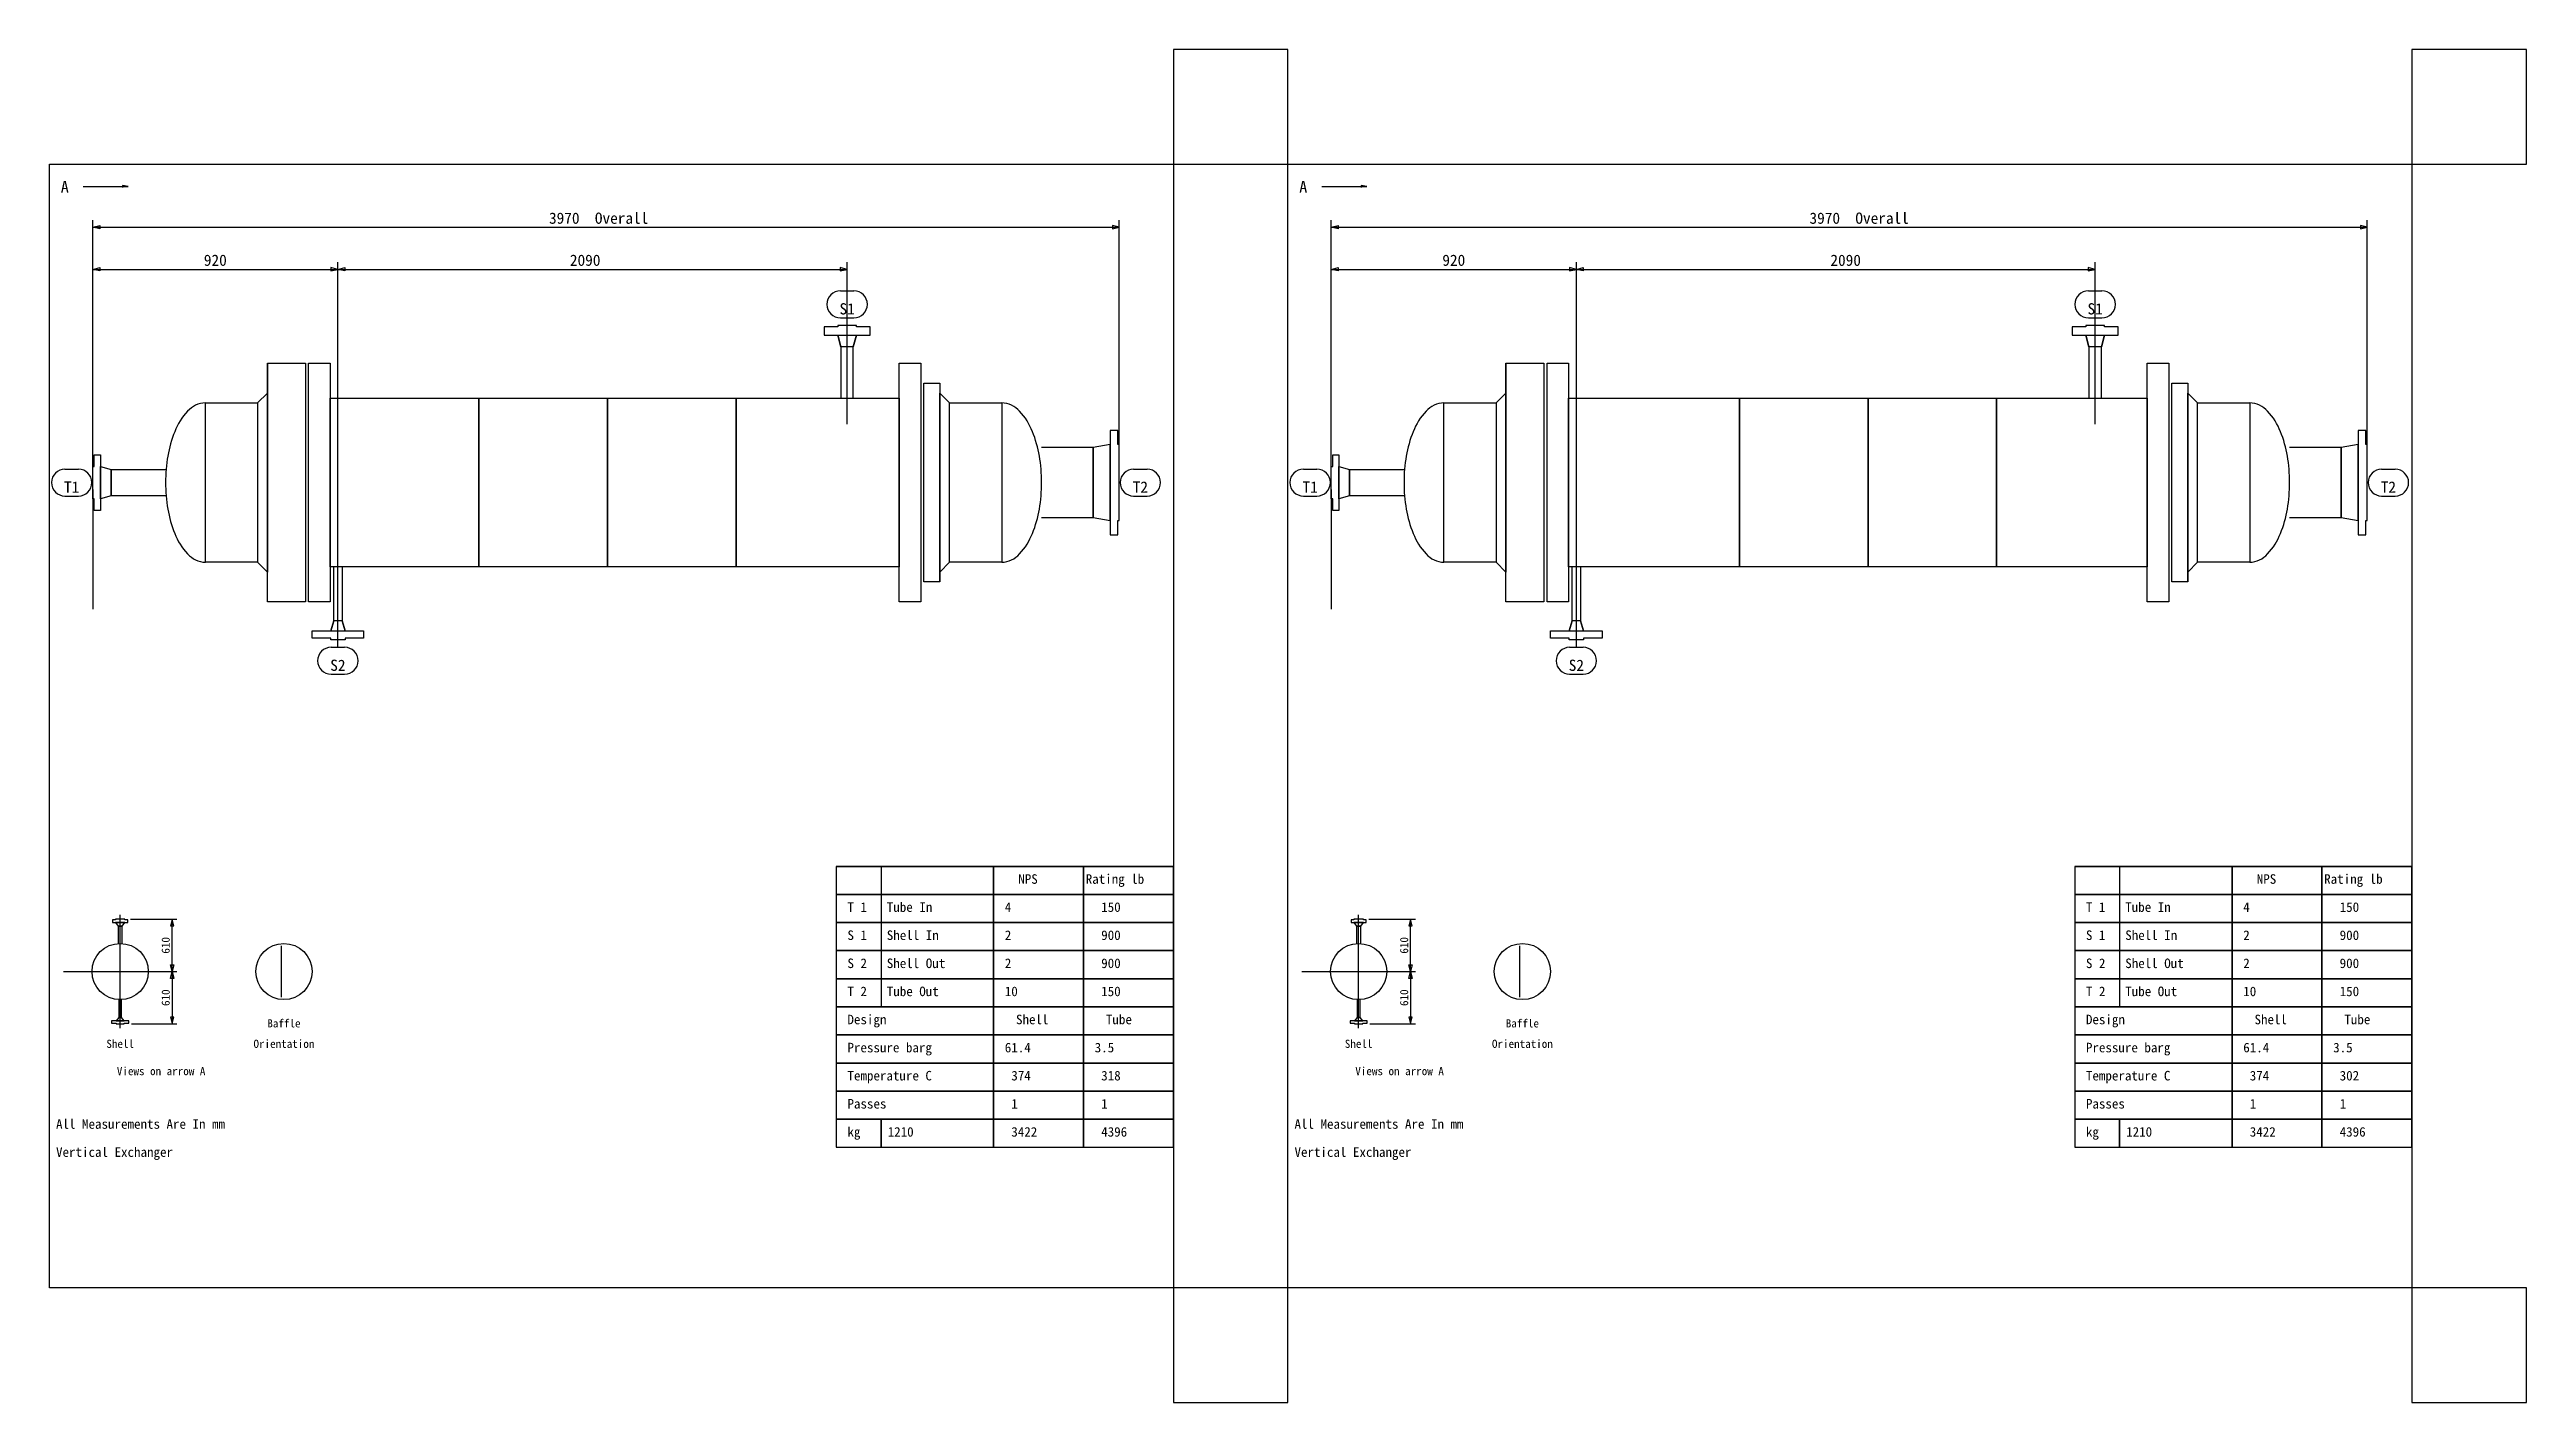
# Model space of a CAD drawing. Header units: millimetres. Extents: x -3006 to 2296, y -71 to 9552.
# Drawn here: x -845 to 1316, y 3070 to 4250 of the extents above; entities that cross this region are included whole.
import ezdxf
from ezdxf.enums import TextEntityAlignment as Align

# ---------------------------------------------------------------- set-up
doc = ezdxf.new("R2010")
doc.units = ezdxf.units.MM
for name, color, linetype in [('1', 7, 'Continuous'), ('11', 7, 'Continuous'), ('12', 7, 'Continuous'), ('2', 7, 'Continuous'), ('7', 7, 'Continuous'), ('8', 7, 'Continuous')]:
    doc.layers.add(name, color=color, linetype=linetype)

msp = doc.modelspace()

# ---------------------------------------------------------------- texts
at = {"layer": '1'}
for p in [(-835.415, 4135.737), (244.977, 4135.737)]:
    msp.add_text('A', height=10.294, dxfattribs=at).set_placement(p, align=Align.TOP_LEFT)
for s, height, p in [('3970  Overall', 9.80392, (-366.166, 4095.387)), ('3970  Overall', 9.80392, (733.448, 4095.387)), ('920', 9.8039, (-700.595, 4058.687)), ('2090', 9.8039, (-377.947, 4058.687)), ('920', 9.8039, (379.798, 4058.687)), ('2090', 9.8039, (721.667, 4058.687)), ('S1', 9.8039, (-149.41, 4016.285)), ('S1', 9.8039, (939.318, 4016.285)), ('T1', 9.8039, (-825.902, 3860.796)), ('T2', 9.8039, (106.384, 3860.796)), ('T1', 9.8039, (254.49, 3860.796)), ('T2', 9.8039, (1195.112, 3860.796)), ('S2', 9.8039, (-593.669, 3705.307)), ('S2', 9.8039, (486.723, 3705.307))]:
    msp.add_text(s, height=height, dxfattribs=at).set_placement(p, align=Align.BOTTOM_CENTER)
for p in [(-738.254, 3468.787), (342.138, 3468.787), (-738.254, 3423.135), (342.138, 3423.135)]:
    msp.add_text('610', height=7.098, rotation=90, dxfattribs=at).set_placement(p, align=Align.BOTTOM_CENTER)
for s, height, p in [('Baffle', 7.098, (-640.737, 3404.294)), ('Baffle', 7.098, (439.655, 3404.294)), ('Shell', 7.098, (-783.594, 3386.437)), ('Orientation', 7.09803, (-640.737, 3386.437)), ('Shell', 7.098, (296.798, 3386.437)), ('Orientation', 7.09803, (439.655, 3386.437)), ('Views on arrow A', 7.09803, (-747.88, 3362.628)), ('Views on arrow A', 7.09803, (332.512, 3362.628))]:
    msp.add_text(s, height=height, dxfattribs=at).set_placement(p, align=Align.TOP_CENTER)
at = {"layer": '12'}
for s, height, p in [('NPS', 8.3333, (-0.121, 3530.835)), ('Rating lb', 8.3333, (58.703, 3530.835)), ('NPS', 8.3333, (1080.272, 3530.835)), ('Rating lb', 8.3333, (1139.095, 3530.835)), ('T 1', 8.3333, (-149.14, 3506.325)), ('Tube In', 8.3333, (-114.826, 3506.325)), ('4', 8.333, (-11.885, 3506.325)), (' 150', 8.3333, (66.546, 3506.325)), ('T 1', 8.3333, (931.252, 3506.325)), ('Tube In', 8.3333, (965.566, 3506.325)), ('4', 8.333, (1068.507, 3506.325)), (' 150', 8.3333, (1146.938, 3506.325)), ('S 1', 8.3333, (-149.14, 3481.815)), ('Shell In', 8.3333, (-114.826, 3481.815)), ('2', 8.333, (-11.885, 3481.815)), (' 900', 8.3333, (66.546, 3481.815)), ('S 1', 8.3333, (931.252, 3481.815)), ('Shell In', 8.3333, (965.566, 3481.815)), ('2', 8.333, (1068.507, 3481.815)), (' 900', 8.3333, (1146.938, 3481.815)), ('S 2', 8.3333, (-149.14, 3457.306)), ('Shell Out', 8.3333, (-114.826, 3457.306)), ('S 2', 8.3333, (931.252, 3457.306)), ('Shell Out', 8.3333, (965.566, 3457.306)), ('2', 8.333, (-11.885, 3457.306)), (' 900', 8.3333, (66.546, 3457.306)), ('2', 8.333, (1068.507, 3457.306)), (' 900', 8.3333, (1146.938, 3457.306)), ('T 2', 8.3333, (-149.14, 3432.796)), ('Tube Out', 8.3333, (-114.826, 3432.796)), ('10', 8.3333, (-11.885, 3432.796)), (' 150', 8.3333, (66.546, 3432.796)), ('T 2', 8.3333, (931.252, 3432.796)), ('Tube Out', 8.3333, (965.566, 3432.796)), ('10', 8.3333, (1068.507, 3432.796)), (' 150', 8.3333, (1146.938, 3432.796)), ('Design', 8.3333, (-149.14, 3408.286)), ('Shell', 8.3333, (-2.081, 3408.286)), ('Tube', 8.3333, (76.35, 3408.286)), ('Design', 8.3333, (931.252, 3408.286)), ('Shell', 8.3333, (1078.311, 3408.286)), ('Tube', 8.3333, (1156.742, 3408.286)), ('Pressure barg', 8.33333, (-149.14, 3383.776)), ('61.4', 8.3333, (-11.885, 3383.776)), ('3.5', 8.3333, (66.546, 3383.776)), ('Pressure barg', 8.33333, (931.252, 3383.776)), ('61.4', 8.3333, (1068.507, 3383.776)), ('3.5', 8.3333, (1146.938, 3383.776)), ('Temperature C', 8.33333, (-149.14, 3359.266)), (' 374', 8.3333, (-11.885, 3359.266)), (' 318', 8.3333, (66.546, 3359.266)), ('Temperature C', 8.33333, (931.252, 3359.266)), (' 374', 8.3333, (1068.507, 3359.266)), (' 302', 8.3333, (1146.938, 3359.266)), ('Passes', 8.3333, (-149.14, 3334.757)), (' 1', 8.3333, (-11.885, 3334.757)), (' 1', 8.3333, (66.546, 3334.757)), ('Passes', 8.3333, (931.252, 3334.757)), (' 1', 8.3333, (1068.507, 3334.757)), (' 1', 8.3333, (1146.938, 3334.757)), (' All Measurements Are In mm', 8.33333, (-845.219, 3317.109)), ('kg', 8.3333, (-149.14, 3310.247)), (' 1210', 8.3333, (-119.728, 3310.247)), (' 3422', 8.3333, (-11.885, 3310.247)), (' 4396', 8.3333, (66.546, 3310.247)), (' All Measurements Are In mm', 8.33333, (235.173, 3317.109)), ('kg', 8.3333, (931.252, 3310.247)), (' 1210', 8.3333, (960.664, 3310.247)), (' 3422', 8.3333, (1068.507, 3310.247)), (' 4396', 8.3333, (1146.938, 3310.247)), (' Vertical Exchanger', 8.33333, (-845.219, 3292.6)), (' Vertical Exchanger', 8.33333, (235.173, 3292.6))]:
    msp.add_text(s, height=height, dxfattribs=at).set_placement(p, align=Align.TOP_LEFT)

# ---------------------------------------------------------------- linework, layer by layer
at = {"color": 1}
for points in [[(135.173, 4150.364), (235.173, 4150.364), (235.173, 4250.364), (135.173, 4250.364)], [(1215.566, 4150.364), (1315.566, 4150.364), (1315.566, 4250.364), (1215.566, 4250.364)], [(135.173, 3069.972), (235.173, 3069.972), (235.173, 3169.972), (135.173, 3169.972)], [(1215.566, 3069.972), (1315.566, 3069.972), (1315.566, 3169.972), (1215.566, 3169.972)]]:
    msp.add_lwpolyline(points, close=True, dxfattribs=at)
at = {"layer": '1'}
for p, q in [((-815.807, 4130.835), (-776.591, 4130.835)), ((264.585, 4130.835), (303.801, 4130.835)), ((-807.52, 3878.688), (-807.52, 4101.514)), ((88.002, 3878.688), (88.002, 4101.514)), ((272.872, 3878.688), (272.872, 4101.514)), ((1176.73, 3878.688), (1176.73, 4101.514)), ((-807.52, 3982.92), (-807.52, 4064.814)), ((-593.669, 3729.326), (-593.669, 4064.814)), ((-149.41, 3923.567), (-149.41, 4064.814)), ((272.872, 3982.92), (272.872, 4064.814)), ((486.723, 3729.326), (486.723, 4064.814)), ((939.318, 3923.567), (939.318, 4064.814)), ((-155.293, 4039.814), (-143.528, 4039.814)), ((933.435, 4039.814), (945.2, 4039.814)), ((-155.293, 4016.285), (-143.528, 4016.285)), ((933.435, 4016.285), (945.2, 4016.285)), ((-831.785, 3884.325), (-820.02, 3884.325)), ((100.502, 3884.325), (112.267, 3884.325)), ((248.608, 3884.325), (260.372, 3884.325)), ((1189.23, 3884.325), (1200.995, 3884.325)), ((-831.785, 3860.796), (-820.02, 3860.796)), ((-807.52, 3866.433), (-807.52, 3762.2)), ((100.502, 3860.796), (112.267, 3860.796)), ((248.608, 3860.796), (260.372, 3860.796)), ((272.872, 3866.433), (272.872, 3762.2)), ((1189.23, 3860.796), (1200.995, 3860.796)), ((-599.551, 3728.836), (-587.787, 3728.836)), ((480.841, 3728.836), (492.605, 3728.836)), ((-599.551, 3705.307), (-587.787, 3705.307)), ((480.841, 3705.307), (492.605, 3705.307)), ((-783.594, 3396.454), (-783.594, 3495.468)), ((-774.563, 3491.613), (-734.087, 3491.613)), ((296.798, 3396.454), (296.798, 3495.468)), ((305.829, 3491.613), (346.305, 3491.613)), ((-833.101, 3445.961), (-734.087, 3445.961)), ((247.291, 3445.961), (346.305, 3445.961)), ((-773.741, 3400.309), (-734.087, 3400.309)), ((306.651, 3400.309), (346.305, 3400.309))]:
    msp.add_line(p, q, dxfattribs=at)
for points in [[(-776.591, 4130.835), (-781.493, 4131.815), (-781.493, 4129.855)], [(303.801, 4130.835), (298.899, 4131.815), (298.899, 4129.855)], [(-807.52, 4095.387), (-801.461, 4096.958), (-801.461, 4093.816), (-807.52, 4095.387), (88.002, 4095.387), (81.943, 4096.958), (81.943, 4093.816), (88.002, 4095.387)], [(272.872, 4095.387), (278.931, 4096.958), (278.931, 4093.816), (272.872, 4095.387), (1176.73, 4095.387), (1170.671, 4096.958), (1170.671, 4093.816), (1176.73, 4095.387)], [(-807.52, 4058.586), (-801.461, 4060.157), (-801.461, 4057.239), (-807.52, 4058.586), (-593.669, 4058.586), (-599.728, 4060.157), (-599.728, 4057.239), (-593.669, 4058.586)], [(-593.669, 4058.586), (-587.61, 4060.157), (-587.61, 4057.239), (-593.669, 4058.586), (-149.41, 4058.586), (-155.469, 4060.157), (-155.469, 4057.239), (-149.41, 4058.586)], [(272.872, 4058.586), (278.931, 4060.157), (278.931, 4057.239), (272.872, 4058.586), (486.723, 4058.586), (480.664, 4060.157), (480.664, 4057.239), (486.723, 4058.586)], [(486.723, 4058.586), (492.782, 4060.157), (492.782, 4057.239), (486.723, 4058.586), (939.318, 4058.586), (933.259, 4060.157), (933.259, 4057.239), (939.318, 4058.586)], [(-738.316, 3445.961), (-739.81, 3451.938), (-736.822, 3451.938), (-738.316, 3445.961), (-738.316, 3491.687), (-739.81, 3485.71), (-736.822, 3485.71), (-738.316, 3491.687)], [(342.076, 3445.961), (340.582, 3451.938), (343.57, 3451.938), (342.076, 3445.961), (342.076, 3491.687), (340.582, 3485.71), (343.57, 3485.71), (342.076, 3491.687)], [(-738.316, 3445.961), (-736.822, 3439.984), (-739.81, 3439.984), (-738.316, 3445.961), (-738.316, 3400.235), (-736.822, 3406.212), (-739.81, 3406.212), (-738.316, 3400.235)], [(342.076, 3445.961), (343.57, 3439.984), (340.582, 3439.984), (342.076, 3445.961), (342.076, 3400.235), (343.57, 3406.212), (340.582, 3406.212), (342.076, 3400.235)]]:
    msp.add_lwpolyline(points, dxfattribs=at)
for centre, start, end in [((-155.293, 4028.05), 90, 270), ((-143.528, 4028.05), 270, 90), ((933.435, 4028.05), 90, 270), ((945.2, 4028.05), 270, 90), ((-831.785, 3872.56), 90, 270), ((-820.02, 3872.56), 270, 90), ((100.502, 3872.56), 90, 270), ((112.267, 3872.56), 270, 90), ((248.608, 3872.56), 90, 270), ((260.372, 3872.56), 270, 90), ((1189.23, 3872.56), 90, 270), ((1200.995, 3872.56), 270, 90), ((-599.551, 3717.071), 90, 270), ((-587.787, 3717.071), 270, 90), ((480.841, 3717.071), 90, 270), ((492.605, 3717.071), 270, 90)]:
    msp.add_arc(centre, 11.765, start, end, dxfattribs=at)
at = {"layer": '11'}
for points in [[(-845.219, 4150.364), (135.174, 4150.364), (135.174, 3169.972), (-845.219, 3169.972), (-845.219, 4150.364)], [(235.173, 4150.364), (1215.566, 4150.364), (1215.566, 3169.972), (235.173, 3169.972), (235.173, 4150.364)], [(-158.944, 3537.698), (135.174, 3537.698), (-158.944, 3537.698), (-158.944, 3513.188), (135.174, 3513.188), (-158.944, 3513.188), (-158.944, 3488.678), (135.174, 3488.678), (-158.944, 3488.678), (-158.944, 3464.168), (135.174, 3464.168), (-158.944, 3464.168), (-158.944, 3439.659), (135.174, 3439.659), (-158.944, 3439.659), (-158.944, 3415.149), (135.174, 3415.149), (-158.944, 3415.149), (-158.944, 3390.639), (135.174, 3390.639), (-158.944, 3390.639), (-158.944, 3366.129), (135.174, 3366.129), (-158.944, 3366.129), (-158.944, 3341.619), (135.174, 3341.619), (-158.944, 3341.619), (-158.944, 3317.109), (135.174, 3317.109), (-158.944, 3317.109), (-158.944, 3292.6), (-119.728, 3292.6), (-119.728, 3317.109), (-119.728, 3292.6), (-21.689, 3292.6), (-21.689, 3537.698), (-21.689, 3292.6), (56.742, 3292.6), (56.742, 3537.698), (56.742, 3292.6), (135.174, 3292.6), (135.174, 3537.698), (-119.728, 3537.698), (-119.728, 3415.149)], [(921.448, 3537.698), (1215.566, 3537.698), (921.448, 3537.698), (921.448, 3513.188), (1215.566, 3513.188), (921.448, 3513.188), (921.448, 3488.678), (1215.566, 3488.678), (921.448, 3488.678), (921.448, 3464.168), (1215.566, 3464.168), (921.448, 3464.168), (921.448, 3439.659), (1215.566, 3439.659), (921.448, 3439.659), (921.448, 3415.149), (1215.566, 3415.149), (921.448, 3415.149), (921.448, 3390.639), (1215.566, 3390.639), (921.448, 3390.639), (921.448, 3366.129), (1215.566, 3366.129), (921.448, 3366.129), (921.448, 3341.619), (1215.566, 3341.619), (921.448, 3341.619), (921.448, 3317.109), (1215.566, 3317.109), (921.448, 3317.109), (921.448, 3292.6), (960.664, 3292.6), (960.664, 3317.109), (960.664, 3292.6), (1058.703, 3292.6), (1058.703, 3537.698), (1058.703, 3292.6), (1137.134, 3292.6), (1137.134, 3537.698), (1137.134, 3292.6), (1215.566, 3292.6), (1215.566, 3537.698), (960.664, 3537.698), (960.664, 3415.149)]]:
    msp.add_lwpolyline(points, dxfattribs=at)
at = {"layer": '2'}
for p, q in [((-709.234, 3942.124), (-709.234, 3942.124)), ((-14.548, 3942.124), (-14.548, 3942.124)), ((371.158, 3942.124), (371.158, 3942.124)), ((1074.181, 3942.124), (1074.181, 3942.124)), ((-709.234, 3802.997), (-709.234, 3802.997)), ((-14.548, 3802.997), (-14.548, 3802.997)), ((371.158, 3802.997), (371.158, 3802.997)), ((1074.181, 3802.997), (1074.181, 3802.997)), ((-642.978, 3423.659), (-642.978, 3468.263)), ((437.414, 3423.659), (437.414, 3468.263))]:
    msp.add_line(p, q, dxfattribs=at)
for points in [[(-144.025, 3946.163), (-144.025, 3991.042), (-141.332, 4001.14), (-129.439, 4001.14), (-129.439, 4008.321), (-141.332, 4008.321), (-141.332, 4009.667), (-157.489, 4009.667), (-157.489, 4008.321), (-169.382, 4008.321), (-169.382, 4001.14), (-157.489, 4001.14), (-141.332, 4001.14), (-144.025, 3991.042), (-154.796, 3991.042), (-157.489, 4001.14), (-154.796, 3991.042), (-154.796, 3946.163)], [(944.703, 3946.163), (944.703, 3991.042), (947.396, 4001.14), (959.289, 4001.14), (959.289, 4008.321), (947.396, 4008.321), (947.396, 4009.667), (931.239, 4009.667), (931.239, 4008.321), (919.346, 4008.321), (919.346, 4001.14), (931.239, 4001.14), (947.396, 4001.14), (944.703, 3991.042), (933.932, 3991.042), (931.239, 4001.14), (933.932, 3991.042), (933.932, 3946.163)], [(-663.681, 3942.124), (-655.154, 3950.651), (-655.154, 3976.681), (-621.943, 3976.681), (-621.943, 3768.44), (-655.154, 3768.44), (-655.154, 3976.681), (-655.154, 3794.47), (-663.681, 3802.997)], [(-619.25, 3976.681), (-600.401, 3976.681), (-600.401, 3768.44), (-619.25, 3768.44), (-619.25, 3976.681)], [(-104.082, 3976.681), (-85.233, 3976.681), (-85.233, 3768.44), (-104.082, 3768.44), (-104.082, 3976.681)], [(416.711, 3942.124), (425.238, 3950.651), (425.238, 3976.681), (458.449, 3976.681), (458.449, 3768.44), (425.238, 3768.44), (425.238, 3976.681), (425.238, 3794.47), (416.711, 3802.997)], [(461.142, 3976.681), (479.991, 3976.681), (479.991, 3768.44), (461.142, 3768.44), (461.142, 3976.681)], [(984.646, 3976.681), (1003.495, 3976.681), (1003.495, 3768.44), (984.646, 3768.44), (984.646, 3976.681)], [(-60.1, 3802.997), (-68.627, 3794.47), (-68.627, 3785.943), (-82.54, 3785.943), (-82.54, 3959.178), (-68.627, 3959.178), (-68.627, 3785.943), (-68.627, 3950.651), (-60.1, 3942.124)], [(1028.628, 3802.997), (1020.101, 3794.47), (1020.101, 3785.943), (1006.188, 3785.943), (1006.188, 3959.178), (1020.101, 3959.178), (1020.101, 3785.943), (1020.101, 3950.651), (1028.628, 3942.124)], [(-709.234, 3942.124), (-663.681, 3942.124), (-663.681, 3802.997), (-709.234, 3802.997), (-709.234, 3942.124)], [(-600.401, 3946.163), (-104.082, 3946.163), (-104.082, 3798.958), (-600.401, 3798.958), (-600.401, 3946.163)], [(-60.1, 3942.124), (-14.548, 3942.124), (-14.548, 3802.997), (-60.1, 3802.997), (-60.1, 3942.124)], [(371.158, 3942.124), (416.711, 3942.124), (416.711, 3802.997), (371.158, 3802.997), (371.158, 3942.124)], [(479.991, 3946.163), (984.646, 3946.163), (984.646, 3798.958), (479.991, 3798.958), (479.991, 3946.163)], [(1028.628, 3942.124), (1074.181, 3942.124), (1074.181, 3802.997), (1028.628, 3802.997), (1028.628, 3942.124)], [(20.234, 3842.042), (65.113, 3842.042), (79.924, 3839.35), (79.924, 3827.008), (86.656, 3827.008), (86.656, 3839.35), (88.002, 3839.35), (88.002, 3905.771), (86.656, 3905.771), (86.656, 3918.113), (79.924, 3918.113), (79.924, 3905.771), (79.924, 3839.35), (79.924, 3905.771), (65.113, 3903.078), (65.113, 3842.042), (65.113, 3903.078), (20.234, 3903.078)], [(1108.962, 3842.042), (1153.842, 3842.042), (1168.652, 3839.35), (1168.652, 3827.008), (1175.384, 3827.008), (1175.384, 3839.35), (1176.73, 3839.35), (1176.73, 3905.771), (1175.384, 3905.771), (1175.384, 3918.113), (1168.652, 3918.113), (1168.652, 3905.771), (1168.652, 3839.35), (1168.652, 3905.771), (1153.842, 3903.078), (1153.842, 3842.042), (1153.842, 3903.078), (1108.962, 3903.078)], [(-744.015, 3861.116), (-791.588, 3861.116), (-800.788, 3858.423), (-800.788, 3848.325), (-806.173, 3848.325), (-806.173, 3858.423), (-807.52, 3858.423), (-807.52, 3886.697), (-806.173, 3886.697), (-806.173, 3896.795), (-800.788, 3896.795), (-800.788, 3886.697), (-800.788, 3858.423), (-800.788, 3886.697), (-791.588, 3884.005), (-791.588, 3861.116), (-791.588, 3884.005), (-744.015, 3884.005)], [(336.377, 3861.116), (288.804, 3861.116), (279.604, 3858.423), (279.604, 3848.325), (274.219, 3848.325), (274.219, 3858.423), (272.872, 3858.423), (272.872, 3886.697), (274.219, 3886.697), (274.219, 3896.795), (279.604, 3896.795), (279.604, 3886.697), (279.604, 3858.423), (279.604, 3886.697), (288.804, 3884.005), (288.804, 3861.116), (288.804, 3884.005), (336.377, 3884.005)], [(-590.079, 3798.958), (-590.079, 3751.835), (-587.386, 3743.308), (-571.229, 3743.308), (-571.229, 3736.8), (-587.386, 3736.8), (-587.386, 3735.454), (-599.952, 3735.454), (-599.952, 3736.8), (-616.109, 3736.8), (-616.109, 3743.308), (-599.952, 3743.308), (-587.386, 3743.308), (-590.079, 3751.835), (-597.26, 3751.835), (-599.952, 3743.308), (-597.26, 3751.835), (-597.26, 3798.958)], [(490.313, 3798.958), (490.313, 3751.835), (493.006, 3743.308), (509.163, 3743.308), (509.163, 3736.8), (493.006, 3736.8), (493.006, 3735.454), (480.44, 3735.454), (480.44, 3736.8), (464.283, 3736.8), (464.283, 3743.308), (480.44, 3743.308), (493.006, 3743.308), (490.313, 3751.835), (483.133, 3751.835), (480.44, 3743.308), (483.133, 3751.835), (483.133, 3798.958)], [(-781.801, 3470.468), (-781.801, 3485.411), (-779.41, 3488.699), (-777.019, 3488.699), (-777.019, 3491.09), (-779.41, 3491.09), (-779.41, 3491.687), (-787.778, 3491.687), (-787.778, 3491.09), (-790.169, 3491.09), (-790.169, 3488.699), (-787.778, 3488.699), (-779.41, 3488.699), (-787.778, 3488.699), (-785.387, 3485.411), (-781.801, 3485.411), (-785.387, 3485.411), (-785.387, 3470.468)], [(298.591, 3470.468), (298.591, 3485.411), (300.982, 3488.699), (303.373, 3488.699), (303.373, 3491.09), (300.982, 3491.09), (300.982, 3491.687), (292.614, 3491.687), (292.614, 3491.09), (290.223, 3491.09), (290.223, 3488.699), (292.614, 3488.699), (300.982, 3488.699), (292.614, 3488.699), (295.005, 3485.411), (298.591, 3485.411), (295.005, 3485.411), (295.005, 3470.468)], [(-784.789, 3421.454), (-784.789, 3405.764), (-787.18, 3403.074), (-791.066, 3403.074), (-791.066, 3400.833), (-787.18, 3400.833), (-787.18, 3400.235), (-780.008, 3400.235), (-780.008, 3400.833), (-776.122, 3400.833), (-776.122, 3403.074), (-780.008, 3403.074), (-787.18, 3403.074), (-780.008, 3403.074), (-782.399, 3405.764), (-784.789, 3405.764), (-782.399, 3405.764), (-782.399, 3421.454)], [(295.603, 3421.454), (295.603, 3405.764), (293.212, 3403.074), (289.327, 3403.074), (289.327, 3400.833), (293.212, 3400.833), (293.212, 3400.235), (300.384, 3400.235), (300.384, 3400.833), (304.27, 3400.833), (304.27, 3403.074), (300.384, 3403.074), (293.212, 3403.074), (300.384, 3403.074), (297.994, 3405.764), (295.603, 3405.764), (297.994, 3405.764), (297.994, 3421.454)]]:
    msp.add_lwpolyline(points, dxfattribs=at)
for points in [[(-709.234, 3942.124, 0.1989124), (-724.789, 3934.78, 0.09849141), (-736.018, 3916.938, 0.05459569), (-742.035, 3895.696, 0.04366094), (-744.015, 3872.56, 0.04366094), (-742.035, 3849.425, 0.05459569), (-736.018, 3828.182, 0.09849141), (-724.789, 3810.341, 0.1989124), (-709.234, 3802.997, 0.1989124)], [(-14.548, 3802.997, 0.1989124), (1.007, 3810.341, 0.09849141), (12.237, 3828.182, 0.05459569), (18.254, 3849.425, 0.04366094), (20.234, 3872.56, 0.04366094), (18.254, 3895.696, 0.05459569), (12.237, 3916.938, 0.09849141), (1.007, 3934.78, 0.1989124), (-14.548, 3942.124, 0.1989124)], [(371.158, 3942.124, 0.1989124), (355.603, 3934.78, 0.09849141), (344.374, 3916.938, 0.05459569), (338.357, 3895.696, 0.04366094), (336.377, 3872.56, 0.04366094), (338.357, 3849.425, 0.05459569), (344.374, 3828.182, 0.09849141), (355.603, 3810.341, 0.1989124), (371.158, 3802.997, 0.1989124)], [(1074.181, 3802.997, 0.1989124), (1089.735, 3810.341, 0.09849141), (1100.965, 3828.182, 0.05459569), (1106.982, 3849.425, 0.04366094), (1108.962, 3872.56, 0.04366094), (1106.982, 3895.696, 0.05459569), (1100.965, 3916.938, 0.09849141), (1089.735, 3934.78, 0.1989124), (1074.181, 3942.124, 0.1989124)]]:
    msp.add_lwpolyline(points, format="xyb", dxfattribs=at)
for centre in [(-783.594, 3445.961), (-640.737, 3445.961), (296.798, 3445.961), (439.655, 3445.961)]:
    msp.add_circle(centre, 24.507, dxfattribs=at)
at = {"layer": '7'}
for points in [[(-470.623, 3946.163), (-470.623, 3946.163), (-470.623, 3798.958), (-470.623, 3798.958), (-470.623, 3946.163)], [(-246.226, 3946.163), (-246.226, 3946.163), (-246.226, 3798.958), (-246.226, 3798.958), (-246.226, 3946.163)], [(628.991, 3946.163), (628.991, 3946.163), (628.991, 3798.958), (628.991, 3798.958), (628.991, 3946.163)], [(853.388, 3946.163), (853.388, 3946.163), (853.388, 3798.958), (853.388, 3798.958), (853.388, 3946.163)]]:
    msp.add_lwpolyline(points, dxfattribs=at)
at = {"layer": '8'}
for points in [[(-358.425, 3946.163), (-358.425, 3946.163), (-358.425, 3798.958), (-358.425, 3798.958), (-358.425, 3946.163)], [(741.19, 3946.163), (741.19, 3946.163), (741.19, 3798.958), (741.19, 3798.958), (741.19, 3946.163)]]:
    msp.add_lwpolyline(points, dxfattribs=at)

msp.set_redraw_order([(e.dxf.handle, doc.entitydb.next_handle()) for e in msp.query("TEXT MTEXT ATTDEF DIMENSION ARC_DIMENSION")])  # texts and dimensions are drawn at this point

doc.saveas('drawing.dxf')
